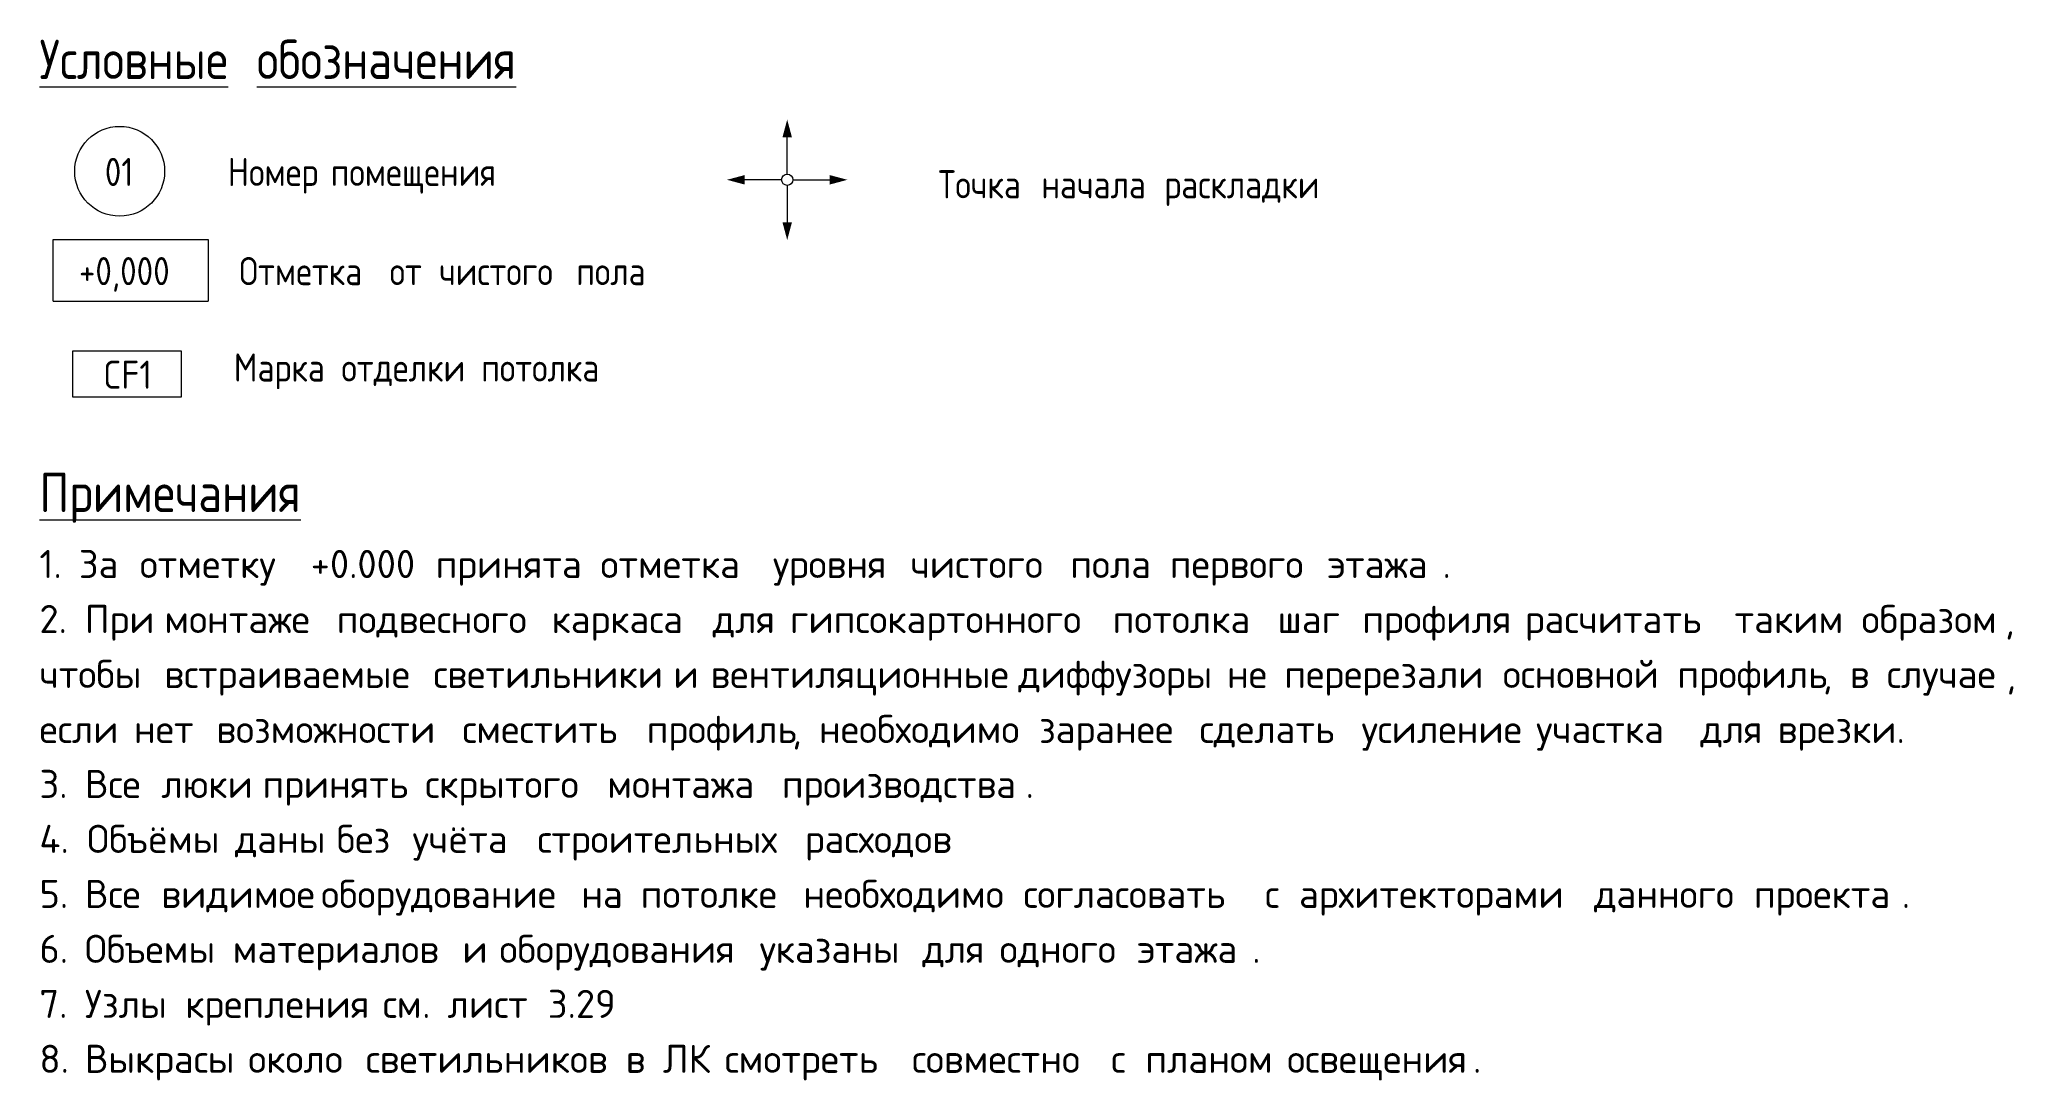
# Model space of a CAD drawing. Header units: millimetres. Extents: x 81663 to 277412, y -8553 to 29000.
# Drawn here: x 275259.4 to 275435.1, y 2923.4 to 3016 of the extents above; entities that cross this region are included whole.
import ezdxf

# ---------------------------------------------------------------- set-up
doc = ezdxf.new("R2010")
doc.units = ezdxf.units.MM
doc.layers.add('A-DETL', color=7, linetype='Continuous', lineweight=9)
doc.layers.add('G-ANNO-TEXT', color=7, linetype='Continuous', lineweight=9)
doc.layers.add('A-DETL-GENF-6', color=1, linetype='Continuous', lineweight=9, true_color=0xff0000)
doc.styles.add('GOST Common_4', font='GOST_Common.ttf', dxfattribs={"width": 0.9, "height": 3.5})
doc.styles.add('GOST Common_5', font='GOST_Common.ttf', dxfattribs={"width": 0.9, "height": 2.5})
doc.styles.add('ISOCPEUR_4', font='isocpeur.ttf', dxfattribs={"width": 0.9, "height": 2.5})
doc.styles.add('ISOCPEUR_5', font='isocpeur.ttf', dxfattribs={"height": 2.5})

msp = doc.modelspace()

# ---------------------------------------------------------------- texts
at = {"layer": 'G-ANNO-TEXT', "attachment_point": 1}
for s, insert, char_height, width, style in [('\\LУсловные', (275259.38, 3016.02), 3.5, 22.1506, 'GOST Common_4'), ('\\L\\fGOST Common|b0|i0|c204|p34|;\\W.9;\\L ', (275277.66, 3016.02), 3.5, 1.2987, 'GOST Common_4'), ('\\Lобозначения', (275278.73, 3016.02), 3.5, 30.1595, 'GOST Common_4'), ('01', (275265.2, 3005.5), 2.5, 3.319, 'GOST Common_5'), ('Номер', (275276.14, 3005.5), 2.5, 10.1734, 'GOST Common_5'), ('\\fGOST Common|b0|i0|c204|p34|;\\W.9; ', (275284.54, 3005.5), 2.5, 0.938, 'GOST Common_5'), ('помещения', (275285.31, 3005.5), 2.5, 18.543, 'GOST Common_5'), ('Точка', (275339.39, 3004.4), 2.5, 10.1734, 'GOST Common_5'), ('\\fGOST Common|b0|i0|c204|p34|;\\W.9; ', (275347.79, 3004.4), 2.5, 0.938, 'GOST Common_5'), ('начала', (275348.56, 3004.4), 2.5, 12.338, 'GOST Common_5'), ('\\fGOST Common|b0|i0|c204|p34|;\\W.9; ', (275358.74, 3004.4), 2.5, 0.938, 'GOST Common_5'), ('раскладки', (275359.51, 3004.4), 2.5, 17.6772, 'GOST Common_5'), ('+0,000', (275262.9, 2996.67), 2.5, 10.6785, 'GOST Common_5'), ('Отметка', (275277.16, 2996.67), 2.5, 15.2962, 'GOST Common_5'), ('\\fGOST Common|b0|i0|c204|p34|;\\W.9; ', (275289.78, 2996.67), 2.5, 0.938, 'GOST Common_5'), ('от', (275290.55, 2996.67), 2.5, 4.4013, 'GOST Common_5'), ('\\fGOST Common|b0|i0|c204|p34|;\\W.9; ', (275294.18, 2996.67), 2.5, 0.938, 'GOST Common_5'), ('чистого', (275294.96, 2996.67), 2.5, 13.8532, 'GOST Common_5'), ('\\fGOST Common|b0|i0|c204|p34|;\\W.9; ', (275306.39, 2996.67), 2.5, 0.938, 'GOST Common_5'), ('пола', (275307.16, 2996.67), 2.5, 8.0089, 'GOST Common_5'), ('\\fGOST Common|b0|i0|c204|p34|;\\W.9; ', (275313.77, 2996.67), 2.5, 0.938, 'GOST Common_5'), ('CF1', (275265.05, 2987.45), 2.5, 5.2671, 'ISOCPEUR_4'), ('Марка', (275276.68, 2988.09), 2.5, 10.6785, 'GOST Common_5'), ('\\fGOST Common|b0|i0|c204|p34|;\\W.9; ', (275285.49, 2988.09), 2.5, 0.938, 'GOST Common_5'), ('отделки', (275286.26, 2988.09), 2.5, 14.1418, 'GOST Common_5'), ('\\fGOST Common|b0|i0|c204|p34|;\\W.9; ', (275297.93, 2988.09), 2.5, 0.938, 'GOST Common_5'), ('потолка', (275298.7, 2988.09), 2.5, 14.3582, 'GOST Common_5'), ('\\LПримечания', (275259.38, 2977.47), 3.5, 28.4278, 'GOST Common_4'), ('1. ', (275259.38, 2970.6), 2.5, 4.2489, 'ISOCPEUR_5'), ('За', (275262.89, 2970.6), 2.5, 4.73, 'ISOCPEUR_5'), ('\\fISOCPEUR|b0|i0|c204|p34|; ', (275266.79, 2970.6), 2.5, 1.8439, 'ISOCPEUR_5'), ('отметку', (275268.31, 2970.6), 2.5, 16.5148, 'ISOCPEUR_5'), (' +0.000 ', (275281.94, 2970.6), 2.5, 15.3924, 'ISOCPEUR_5'), ('принята', (275294.64, 2970.6), 2.5, 15.9536, 'ISOCPEUR_5'), ('\\fISOCPEUR|b0|i0|c204|p34|; ', (275307.8, 2970.6), 2.5, 1.8439, 'ISOCPEUR_5'), ('отметка', (275309.32, 2970.6), 2.5, 16.7553, 'ISOCPEUR_5'), ('\\fISOCPEUR|b0|i0|c204|p34|; ', (275323.15, 2970.6), 2.5, 1.8439, 'ISOCPEUR_5'), ('уровня', (275324.67, 2970.6), 2.5, 12.9873, 'ISOCPEUR_5'), ('\\fISOCPEUR|b0|i0|c204|p34|; ', (275335.39, 2970.6), 2.5, 1.8439, 'ISOCPEUR_5'), ('чистого', (275336.91, 2970.6), 2.5, 15.3924, 'ISOCPEUR_5'), ('\\fISOCPEUR|b0|i0|c204|p34|; ', (275349.61, 2970.6), 2.5, 1.8439, 'ISOCPEUR_5'), ('пола', (275351.13, 2970.6), 2.5, 8.8987, 'ISOCPEUR_5'), ('\\fISOCPEUR|b0|i0|c204|p34|; ', (275358.47, 2970.6), 2.5, 1.8439, 'ISOCPEUR_5'), ('первого', (275359.99, 2970.6), 2.5, 15.1519, 'ISOCPEUR_5'), ('\\fISOCPEUR|b0|i0|c204|p34|; ', (275372.49, 2970.6), 2.5, 1.8439, 'ISOCPEUR_5'), ('этажа', (275374.02, 2970.6), 2.5, 12.4262, 'ISOCPEUR_5'), ('\\fISOCPEUR|b0|i0|c204|p34|;.', (275384.27, 2970.6), 2.5, 0.8819, 'ISOCPEUR_5'), ('2. ', (275259.38, 2965.7), 2.5, 4.8903, 'ISOCPEUR_5'), ('При', (275263.42, 2965.7), 2.5, 6.7342, 'ISOCPEUR_5'), ('\\fISOCPEUR|b0|i0|c204|p34|; ', (275268.98, 2965.7), 2.5, 1.8439, 'ISOCPEUR_5'), ('монтаже', (275270.5, 2965.7), 2.5, 16.7553, 'ISOCPEUR_5'), ('\\fISOCPEUR|b0|i0|c204|p34|; ', (275284.32, 2965.7), 2.5, 1.8439, 'ISOCPEUR_5'), ('подвесного', (275285.84, 2965.7), 2.5, 21.3249, 'ISOCPEUR_5'), ('\\fISOCPEUR|b0|i0|c204|p34|; ', (275303.44, 2965.7), 2.5, 1.8439, 'ISOCPEUR_5'), ('каркаса', (275304.96, 2965.7), 2.5, 15.5527, 'ISOCPEUR_5'), ('\\fISOCPEUR|b0|i0|c204|p34|; ', (275317.79, 2965.7), 2.5, 1.8439, 'ISOCPEUR_5'), ('для', (275319.31, 2965.7), 2.5, 6.4937, 'ISOCPEUR_5'), ('\\fISOCPEUR|b0|i0|c204|p34|; ', (275324.67, 2965.7), 2.5, 1.8439, 'ISOCPEUR_5'), ('гипсокартонного', (275326.19, 2965.7), 2.5, 32.9494, 'ISOCPEUR_5'), ('\\fISOCPEUR|b0|i0|c204|p34|; ', (275353.38, 2965.7), 2.5, 1.8439, 'ISOCPEUR_5'), ('потолка', (275354.9, 2965.7), 2.5, 15.9536, 'ISOCPEUR_5'), ('\\fISOCPEUR|b0|i0|c204|p34|; ', (275368.06, 2965.7), 2.5, 1.8439, 'ISOCPEUR_5'), ('шаг', (275369.58, 2965.7), 2.5, 7.2954, 'ISOCPEUR_5'), ('\\fISOCPEUR|b0|i0|c204|p34|; ', (275375.6, 2965.7), 2.5, 1.8439, 'ISOCPEUR_5'), ('профиля', (275377.12, 2965.7), 2.5, 15.7131, 'ISOCPEUR_5'), ('\\fISOCPEUR|b0|i0|c204|p34|; ', (275390.09, 2965.7), 2.5, 1.8439, 'ISOCPEUR_5'), ('расчитать', (275391.61, 2965.7), 2.5, 20.7637, 'ISOCPEUR_5'), ('\\fISOCPEUR|b0|i0|c204|p34|; ', (275408.74, 2965.7), 2.5, 1.8439, 'ISOCPEUR_5'), ('таким', (275410.26, 2965.7), 2.5, 11.865, 'ISOCPEUR_5'), ('\\fISOCPEUR|b0|i0|c204|p34|; ', (275420.05, 2965.7), 2.5, 1.8439, 'ISOCPEUR_5'), ('образом', (275421.57, 2965.7), 2.5, 15.4726, 'ISOCPEUR_5'), (',  ', (275434.34, 2965.7), 2.5, 4.73, 'ISOCPEUR_5'), ('чтобы', (275259.38, 2960.81), 2.5, 11.6245, 'ISOCPEUR_5'), ('\\fISOCPEUR|b0|i0|c204|p34|; ', (275268.98, 2960.81), 2.5, 1.8439, 'ISOCPEUR_5'), ('\\fISOCPEUR|b0|i0|c204|p34|; ', (275292.92, 2960.81), 2.5, 1.8439, 'ISOCPEUR_5'), ('\\fISOCPEUR|b0|i0|c204|p34|; ', (275314.29, 2960.81), 2.5, 1.8439, 'ISOCPEUR_5'), ('\\fISOCPEUR|b0|i0|c204|p34|; ', (275317.59, 2960.81), 2.5, 1.8439, 'ISOCPEUR_5'), ('\\fISOCPEUR|b0|i0|c204|p34|; ', (275344.98, 2960.81), 2.5, 1.8439, 'ISOCPEUR_5'), ('диффузоры', (275346.5, 2960.81), 2.5, 20.6835, 'ISOCPEUR_5'), ('\\fISOCPEUR|b0|i0|c204|p34|; ', (275363.56, 2960.81), 2.5, 1.8439, 'ISOCPEUR_5'), ('\\fISOCPEUR|b0|i0|c204|p34|; ', (275368.66, 2960.81), 2.5, 1.8439, 'ISOCPEUR_5'), ('\\fISOCPEUR|b0|i0|c204|p34|; ', (275388.1, 2960.81), 2.5, 1.8439, 'ISOCPEUR_5'), ('основной', (275389.63, 2960.81), 2.5, 16.9958, 'ISOCPEUR_5'), ('\\fISOCPEUR|b0|i0|c204|p34|; ', (275403.65, 2960.81), 2.5, 1.8439, 'ISOCPEUR_5'), ('профиль', (275405.17, 2960.81), 2.5, 15.7131, 'ISOCPEUR_5'), ('\\fISOCPEUR|b0|i0|c204|p34|; ', (275422.3, 2960.81), 2.5, 1.8439, 'ISOCPEUR_5'), ('встраиваемые', (275270.5, 2960.81), 2.5, 27.1772, 'ISOCPEUR_5'), ('светильники', (275294.44, 2960.81), 2.5, 24.0506, 'ISOCPEUR_5'), ('\\fISOCPEUR|b0|i0|c204|p34|;и', (275315.81, 2960.81), 2.5, 2.1646, 'ISOCPEUR_5'), ('вентиляционные', (275319.11, 2960.81), 2.5, 31.346, 'ISOCPEUR_5'), ('не', (275365.09, 2960.81), 2.5, 4.3291, 'ISOCPEUR_5'), ('перерезали', (275370.18, 2960.81), 2.5, 21.7257, 'ISOCPEUR_5'), ('\\fISOCPEUR|b0|i0|c204|p34|;в', (275420.52, 2960.81), 2.5, 2.1646, 'ISOCPEUR_5'), ('случае', (275423.82, 2960.81), 2.5, 12.9072, 'ISOCPEUR_5'), (', ', (275418.13, 2960.81), 2.5, 2.8861, 'ISOCPEUR_5'), (', ', (275434.47, 2960.81), 2.5, 2.8861, 'ISOCPEUR_5'), ('\\fISOCPEUR|b0|i0|c204|p34|; ', (275266.26, 2955.91), 2.5, 1.8439, 'ISOCPEUR_5'), ('\\fISOCPEUR|b0|i0|c204|p34|; ', (275273.61, 2955.91), 2.5, 1.8439, 'ISOCPEUR_5'), ('возможности', (275275.13, 2955.91), 2.5, 24.692, 'ISOCPEUR_5'), ('\\fISOCPEUR|b0|i0|c204|p34|; ', (275295.5, 2955.91), 2.5, 1.8439, 'ISOCPEUR_5'), ('\\fISOCPEUR|b0|i0|c204|p34|; ', (275311.9, 2955.91), 2.5, 1.8439, 'ISOCPEUR_5'), ('профиль', (275313.43, 2955.91), 2.5, 15.7131, 'ISOCPEUR_5'), ('необходимо', (275328.77, 2955.91), 2.5, 21.8861, 'ISOCPEUR_5'), ('\\fISOCPEUR|b0|i0|c204|p34|; ', (275346.83, 2955.91), 2.5, 1.8439, 'ISOCPEUR_5'), ('заранее', (275348.35, 2955.91), 2.5, 15.4726, 'ISOCPEUR_5'), ('\\fISOCPEUR|b0|i0|c204|p34|; ', (275361.12, 2955.91), 2.5, 1.8439, 'ISOCPEUR_5'), ('\\fISOCPEUR|b0|i0|c204|p34|; ', (275375.54, 2955.91), 2.5, 1.8439, 'ISOCPEUR_5'), ('\\fISOCPEUR|b0|i0|c204|p34|; ', (275391.08, 2955.91), 2.5, 1.8439, 'ISOCPEUR_5'), ('\\fISOCPEUR|b0|i0|c204|p34|; ', (275405.7, 2955.91), 2.5, 1.8439, 'ISOCPEUR_5'), ('\\fISOCPEUR|b0|i0|c204|p34|; ', (275412.58, 2955.91), 2.5, 1.8439, 'ISOCPEUR_5'), ('врезки', (275414.1, 2955.91), 2.5, 12.827, 'ISOCPEUR_5'), ('если', (275259.38, 2955.91), 2.5, 8.3376, 'ISOCPEUR_5'), ('нет', (275267.79, 2955.91), 2.5, 7.0549, 'ISOCPEUR_5'), ('сместить', (275297.02, 2955.91), 2.5, 18.038, 'ISOCPEUR_5'), ('сделать', (275362.64, 2955.91), 2.5, 15.6329, 'ISOCPEUR_5'), ('усиление', (275377.06, 2955.91), 2.5, 16.9958, 'ISOCPEUR_5'), ('участка', (275392.6, 2955.91), 2.5, 15.8734, 'ISOCPEUR_5'), ('для', (275407.22, 2955.91), 2.5, 6.4937, 'ISOCPEUR_5'), ('\\fISOCPEUR|b0|i0|c204|p34|;.', (275424.68, 2955.91), 2.5, 0.8819, 'ISOCPEUR_5'), (', ', (275326.39, 2955.91), 2.5, 2.8861, 'ISOCPEUR_5'), ('3. ', (275259.38, 2951.02), 2.5, 4.8903, 'ISOCPEUR_5'), ('Все', (275263.42, 2951.02), 2.5, 6.4135, 'ISOCPEUR_5'), ('\\fISOCPEUR|b0|i0|c204|p34|; ', (275268.71, 2951.02), 2.5, 1.8439, 'ISOCPEUR_5'), ('люки', (275270.23, 2951.02), 2.5, 9.0591, 'ISOCPEUR_5'), ('\\fISOCPEUR|b0|i0|c204|p34|; ', (275277.71, 2951.02), 2.5, 1.8439, 'ISOCPEUR_5'), ('принять', (275279.23, 2951.02), 2.5, 15.7131, 'ISOCPEUR_5'), ('\\fISOCPEUR|b0|i0|c204|p34|; ', (275292.19, 2951.02), 2.5, 1.8439, 'ISOCPEUR_5'), ('скрытого', (275293.71, 2951.02), 2.5, 17.7975, 'ISOCPEUR_5'), ('\\fISOCPEUR|b0|i0|c204|p34|; ', (275308.4, 2951.02), 2.5, 1.8439, 'ISOCPEUR_5'), ('монтажа', (275309.92, 2951.02), 2.5, 16.9958, 'ISOCPEUR_5'), ('\\fISOCPEUR|b0|i0|c204|p34|; ', (275323.94, 2951.02), 2.5, 1.8439, 'ISOCPEUR_5'), ('производства', (275325.46, 2951.02), 2.5, 26.2954, 'ISOCPEUR_5'), ('\\fISOCPEUR|b0|i0|c204|p34|;.', (275347.16, 2951.02), 2.5, 0.8819, 'ISOCPEUR_5'), ('4. ', (275259.38, 2946.13), 2.5, 5.1308, 'ISOCPEUR_5'), ('Объёмы', (275263.62, 2946.13), 2.5, 14.1097, 'ISOCPEUR_5'), ('\\fISOCPEUR|b0|i0|c204|p34|; ', (275275.26, 2946.13), 2.5, 1.8439, 'ISOCPEUR_5'), ('даны', (275276.78, 2946.13), 2.5, 9.1392, 'ISOCPEUR_5'), ('\\fISOCPEUR|b0|i0|c204|p34|; ', (275284.32, 2946.13), 2.5, 1.8439, 'ISOCPEUR_5'), ('без', (275285.84, 2946.13), 2.5, 6.3333, 'ISOCPEUR_5'), ('\\fISOCPEUR|b0|i0|c204|p34|; ', (275291.07, 2946.13), 2.5, 1.8439, 'ISOCPEUR_5'), ('учёта', (275292.59, 2946.13), 2.5, 11.6245, 'ISOCPEUR_5'), ('\\fISOCPEUR|b0|i0|c204|p34|; ', (275302.18, 2946.13), 2.5, 1.8439, 'ISOCPEUR_5'), ('строительных', (275303.7, 2946.13), 2.5, 27.0169, 'ISOCPEUR_5'), ('\\fISOCPEUR|b0|i0|c204|p34|; ', (275325.99, 2946.13), 2.5, 1.8439, 'ISOCPEUR_5'), ('расходов', (275327.52, 2946.13), 2.5, 17.2363, 'ISOCPEUR_5'), ('5. ', (275259.38, 2941.23), 2.5, 4.8903, 'ISOCPEUR_5'), ('Все', (275263.42, 2941.23), 2.5, 6.4135, 'ISOCPEUR_5'), ('\\fISOCPEUR|b0|i0|c204|p34|; ', (275268.71, 2941.23), 2.5, 1.8439, 'ISOCPEUR_5'), ('видимое', (275270.23, 2941.23), 2.5, 15.3924, 'ISOCPEUR_5'), ('\\fISOCPEUR|b0|i0|c204|p34|; ', (275282.93, 2941.23), 2.5, 1.8439, 'ISOCPEUR_5'), ('оборудование', (275284.45, 2941.23), 2.5, 26.2152, 'ISOCPEUR_5'), ('\\fISOCPEUR|b0|i0|c204|p34|; ', (275306.08, 2941.23), 2.5, 1.8439, 'ISOCPEUR_5'), ('на', (275307.61, 2941.23), 2.5, 4.5696, 'ISOCPEUR_5'), ('\\fISOCPEUR|b0|i0|c204|p34|; ', (275311.38, 2941.23), 2.5, 1.8439, 'ISOCPEUR_5'), ('потолке', (275312.9, 2941.23), 2.5, 15.7131, 'ISOCPEUR_5'), ('\\fISOCPEUR|b0|i0|c204|p34|; ', (275325.86, 2941.23), 2.5, 1.8439, 'ISOCPEUR_5'), ('необходимо', (275327.38, 2941.23), 2.5, 21.8861, 'ISOCPEUR_5'), ('\\fISOCPEUR|b0|i0|c204|p34|; ', (275345.44, 2941.23), 2.5, 1.8439, 'ISOCPEUR_5'), ('согласовать', (275346.96, 2941.23), 2.5, 24.211, 'ISOCPEUR_5'), ('\\fISOCPEUR|b0|i0|c204|p34|; ', (275366.94, 2941.23), 2.5, 1.8439, 'ISOCPEUR_5'), ('\\fISOCPEUR|b0|i0|c204|p34|;с', (275368.46, 2941.23), 2.5, 1.8439, 'ISOCPEUR_5'), ('\\fISOCPEUR|b0|i0|c204|p34|; ', (275369.98, 2941.23), 2.5, 1.8439, 'ISOCPEUR_5'), ('архитекторами', (275371.5, 2941.23), 2.5, 29.9831, 'ISOCPEUR_5'), ('\\fISOCPEUR|b0|i0|c204|p34|; ', (275396.24, 2941.23), 2.5, 1.8439, 'ISOCPEUR_5'), ('данного', (275397.76, 2941.23), 2.5, 15.3924, 'ISOCPEUR_5'), ('\\fISOCPEUR|b0|i0|c204|p34|; ', (275410.46, 2941.23), 2.5, 1.8439, 'ISOCPEUR_5'), ('проекта', (275411.98, 2941.23), 2.5, 15.9536, 'ISOCPEUR_5'), ('\\fISOCPEUR|b0|i0|c204|p34|;.', (275425.15, 2941.23), 2.5, 0.8819, 'ISOCPEUR_5'), ('6. ', (275259.38, 2936.34), 2.5, 4.8903, 'ISOCPEUR_5'), ('Объемы', (275263.42, 2936.34), 2.5, 14.1097, 'ISOCPEUR_5'), ('\\fISOCPEUR|b0|i0|c204|p34|; ', (275275.06, 2936.34), 2.5, 1.8439, 'ISOCPEUR_5'), ('\\fISOCPEUR|b0|i0|c204|p34|; ', (275295.5, 2936.34), 2.5, 1.8439, 'ISOCPEUR_5'), ('\\fISOCPEUR|b0|i0|c204|p34|; ', (275298.81, 2936.34), 2.5, 1.8439, 'ISOCPEUR_5'), ('оборудования', (275300.33, 2936.34), 2.5, 26.2152, 'ISOCPEUR_5'), ('\\fISOCPEUR|b0|i0|c204|p34|; ', (275321.96, 2936.34), 2.5, 1.8439, 'ISOCPEUR_5'), ('\\fISOCPEUR|b0|i0|c204|p34|; ', (275336.44, 2936.34), 2.5, 1.8439, 'ISOCPEUR_5'), ('\\fISOCPEUR|b0|i0|c204|p34|; ', (275343.32, 2936.34), 2.5, 1.8439, 'ISOCPEUR_5'), ('\\fISOCPEUR|b0|i0|c204|p34|; ', (275355.56, 2936.34), 2.5, 1.8439, 'ISOCPEUR_5'), ('материалов', (275276.58, 2936.34), 2.5, 22.9283, 'ISOCPEUR_5'), ('\\fISOCPEUR|b0|i0|c204|p34|;и', (275297.02, 2936.34), 2.5, 2.1646, 'ISOCPEUR_5'), ('указаны', (275323.48, 2936.34), 2.5, 15.7131, 'ISOCPEUR_5'), ('для', (275337.97, 2936.34), 2.5, 6.4937, 'ISOCPEUR_5'), ('одного', (275344.85, 2936.34), 2.5, 12.9873, 'ISOCPEUR_5'), ('этажа', (275357.08, 2936.34), 2.5, 12.4262, 'ISOCPEUR_5'), ('\\fISOCPEUR|b0|i0|c204|p34|;.', (275367.33, 2936.34), 2.5, 0.8819, 'ISOCPEUR_5'), ('7. ', (275259.38, 2931.44), 2.5, 4.8903, 'ISOCPEUR_5'), ('Узлы', (275263.42, 2931.44), 2.5, 8.9789, 'ISOCPEUR_5'), ('\\fISOCPEUR|b0|i0|c204|p34|; ', (275270.83, 2931.44), 2.5, 1.8439, 'ISOCPEUR_5'), ('\\fISOCPEUR|b0|i0|c204|p34|; ', (275288.42, 2931.44), 2.5, 1.8439, 'ISOCPEUR_5'), (' 3.29', (275303.04, 2931.44), 2.5, 9.2194, 'ISOCPEUR_5'), ('крепления', (275272.35, 2931.44), 2.5, 19.481, 'ISOCPEUR_5'), ('см', (275289.94, 2931.44), 2.5, 4.2489, 'ISOCPEUR_5'), ('. ', (275293.45, 2931.44), 2.5, 2.7257, 'ISOCPEUR_5'), ('лист', (275295.7, 2931.44), 2.5, 8.8987, 'ISOCPEUR_5'), ('8. ', (275259.38, 2926.55), 2.5, 4.8903, 'ISOCPEUR_5'), ('Выкрасы', (275263.42, 2926.55), 2.5, 15.7932, 'ISOCPEUR_5'), ('\\fISOCPEUR|b0|i0|c204|p34|; ', (275276.45, 2926.55), 2.5, 1.8439, 'ISOCPEUR_5'), ('около', (275277.97, 2926.55), 2.5, 10.8228, 'ISOCPEUR_5'), ('\\fISOCPEUR|b0|i0|c204|p34|; ', (275286.9, 2926.55), 2.5, 1.8439, 'ISOCPEUR_5'), ('светильников', (275288.42, 2926.55), 2.5, 26.2152, 'ISOCPEUR_5'), ('\\fISOCPEUR|b0|i0|c204|p34|; ', (275310.05, 2926.55), 2.5, 1.8439, 'ISOCPEUR_5'), ('\\fISOCPEUR|b0|i0|c204|p34|;в', (275311.57, 2926.55), 2.5, 2.1646, 'ISOCPEUR_5'), ('\\fISOCPEUR|b0|i0|c204|p34|; ', (275313.36, 2926.55), 2.5, 1.8439, 'ISOCPEUR_5'), ('ЛК', (275314.88, 2926.55), 2.5, 4.8101, 'ISOCPEUR_5'), ('\\fISOCPEUR|b0|i0|c204|p34|; ', (275318.85, 2926.55), 2.5, 1.8439, 'ISOCPEUR_5'), ('смотреть', (275320.37, 2926.55), 2.5, 18.3586, 'ISOCPEUR_5'), ('\\fISOCPEUR|b0|i0|c204|p34|; ', (275335.52, 2926.55), 2.5, 1.8439, 'ISOCPEUR_5'), ('совместно', (275337.04, 2926.55), 2.5, 19.6413, 'ISOCPEUR_5'), ('\\fISOCPEUR|b0|i0|c204|p34|; ', (275353.25, 2926.55), 2.5, 1.8439, 'ISOCPEUR_5'), ('\\fISOCPEUR|b0|i0|c204|p34|;с', (275354.77, 2926.55), 2.5, 1.8439, 'ISOCPEUR_5'), ('\\fISOCPEUR|b0|i0|c204|p34|; ', (275356.29, 2926.55), 2.5, 1.8439, 'ISOCPEUR_5'), ('планом', (275357.81, 2926.55), 2.5, 13.4684, 'ISOCPEUR_5'), ('\\fISOCPEUR|b0|i0|c204|p34|; ', (275368.92, 2926.55), 2.5, 1.8439, 'ISOCPEUR_5'), ('освещения', (275370.44, 2926.55), 2.5, 20.0422, 'ISOCPEUR_5'), ('\\fISOCPEUR|b0|i0|c204|p34|;.', (275386.98, 2926.55), 2.5, 0.8819, 'ISOCPEUR_5')]:
    msp.add_mtext(s, dxfattribs=dict(at, insert=insert, char_height=char_height, width=width, style=style))

# ---------------------------------------------------------------- hatches: boundary and pattern name
at = {"layer": 'A-DETL-GENF-6'}
for points in [[(275325.52, 3007.34), (275326.36, 3007.34), (275325.94, 3008.91)], [(275322.15, 3003.13), (275322.15, 3003.97), (275320.58, 3003.55)], [(275329.73, 3003.13), (275331.3, 3003.55), (275329.73, 3003.97)], [(275325.94, 2998.19), (275326.36, 2999.76), (275325.52, 2999.76)]]:
    msp.add_hatch(color=256, dxfattribs=at).paths.add_polyline_path(points)

# ---------------------------------------------------------------- linework, layer by layer
at = {"layer": 'A-DETL'}
for p, q in [((275325.94, 3004.05), (275325.94, 3007.34)), ((275325.44, 3003.55), (275322.15, 3003.55)), ((275325.94, 3003.05), (275325.94, 2999.76)), ((275326.44, 3003.55), (275329.73, 3003.55)), ((275260.59, 2998.25), (275274.39, 2998.25)), ((275260.59, 2992.75), (275260.59, 2998.25)), ((275274.39, 2998.25), (275274.39, 2992.75)), ((275260.59, 2992.75), (275274.39, 2992.75)), ((275262.35, 2988.32), (275271.99, 2988.32)), ((275262.35, 2984.19), (275262.35, 2988.32)), ((275271.99, 2988.32), (275271.99, 2984.19)), ((275271.99, 2984.19), (275262.35, 2984.19))]:
    msp.add_line(p, q, dxfattribs=at)
for centre, radius in [((275266.52, 3004.31), 4), ((275325.94, 3003.55), 0.5)]:
    msp.add_circle(centre, radius, dxfattribs=at)

msp.set_redraw_order([(e.dxf.handle, doc.entitydb.next_handle()) for e in msp.query("TEXT MTEXT ATTDEF DIMENSION ARC_DIMENSION")])  # texts and dimensions are drawn at this point

doc.saveas('drawing.dxf')
